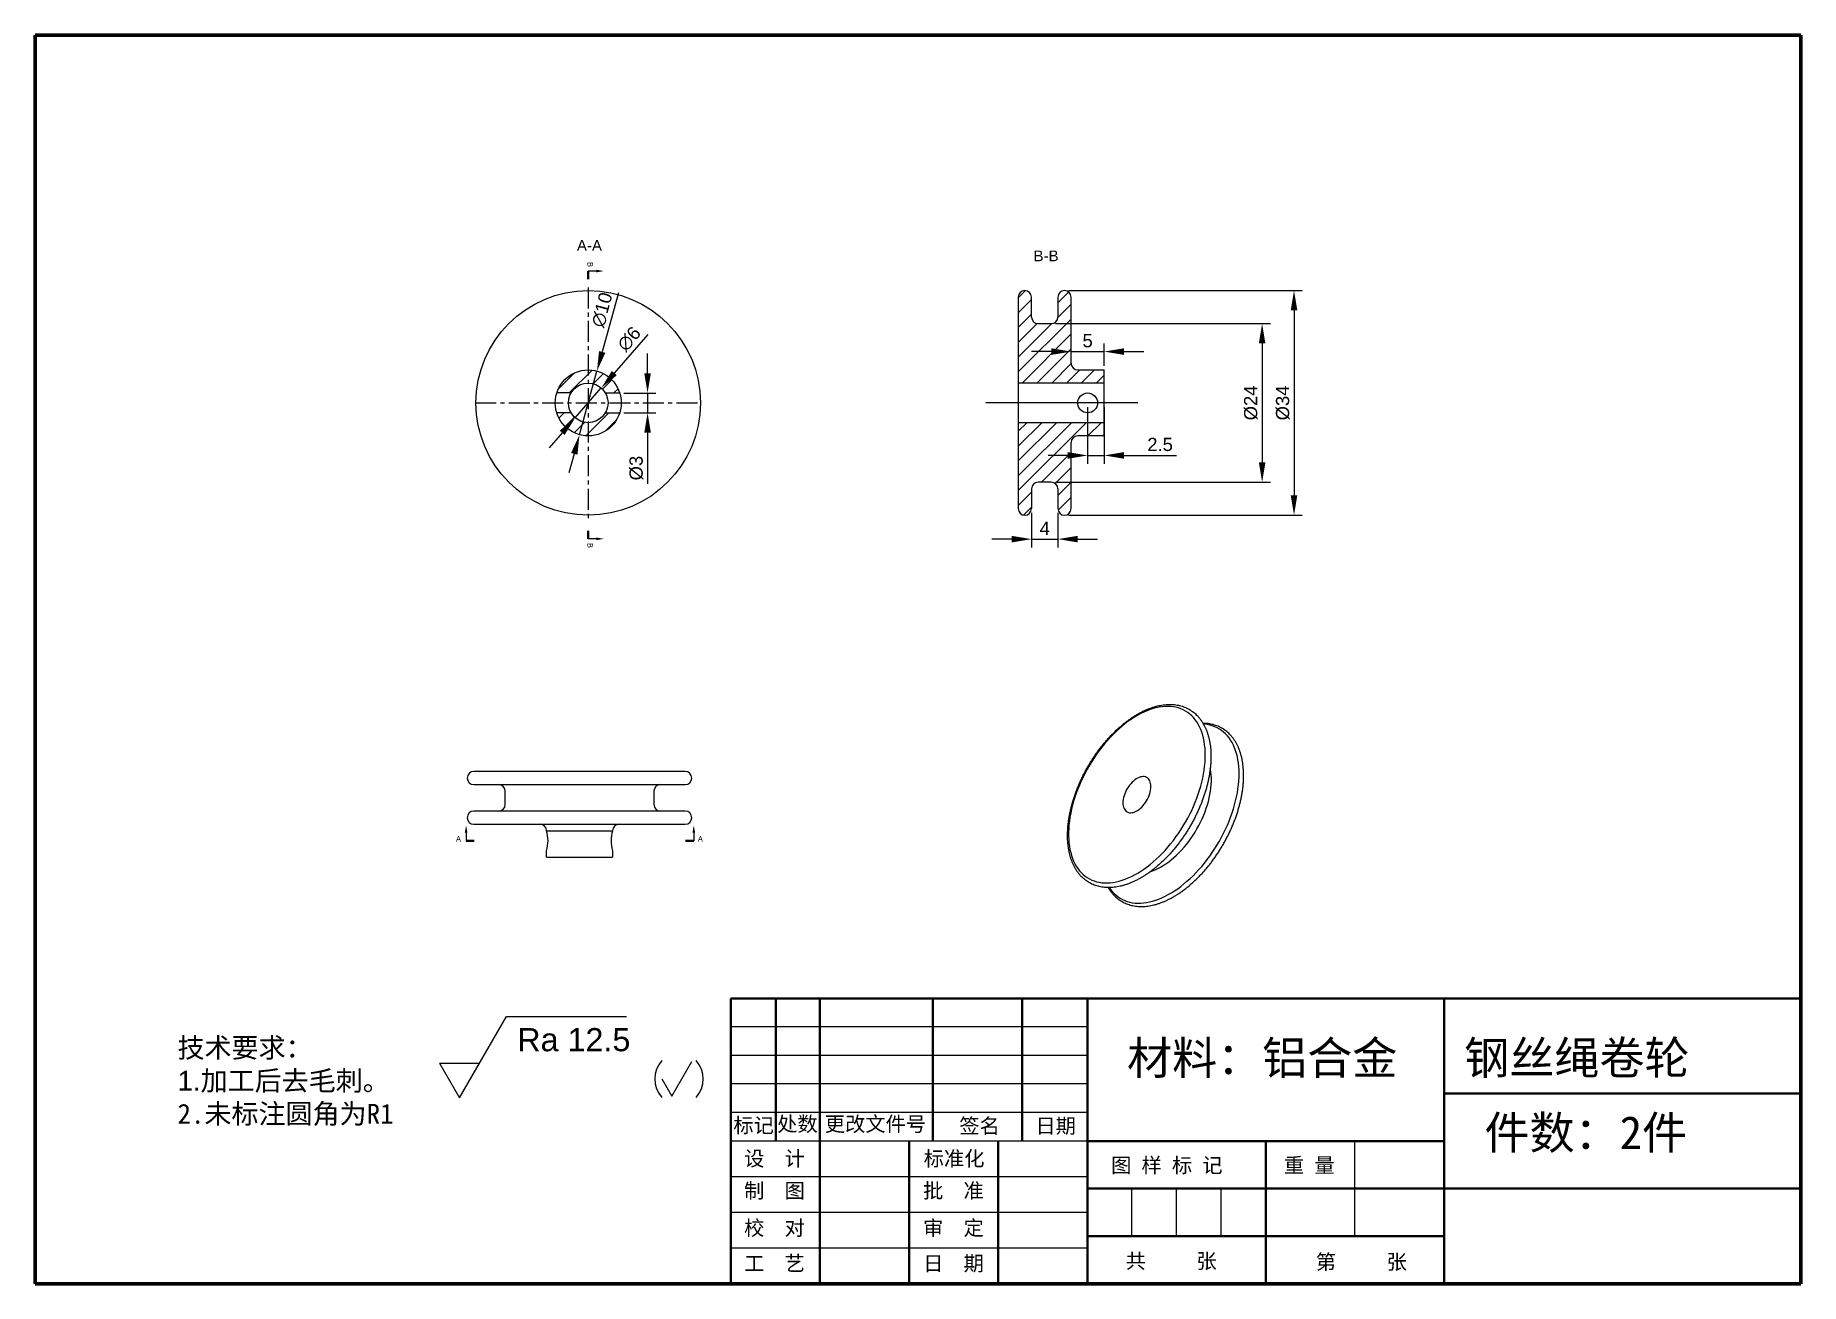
# Model space of a CAD drawing. Header units: millimetres. Extents: x 8228 to 14419, y 2533 to 3289.
# Drawn here: x 13356.7 to 13624, y 2889.9 to 3078.9 of the extents above; entities that cross this region are included whole.
import ezdxf

# ---------------------------------------------------------------- set-up
doc = ezdxf.new("R2010")
doc.units = ezdxf.units.MM
doc.linetypes.add('CENTER', pattern=[50.8, 31.75, -6.35, 6.35, -6.35])
for name, color, linetype, lineweight in [('AM_5', 3, 'Continuous', 25), ('中心线', 1, 'CENTER', 5), ('标注', 3, 'Continuous', 5), ('粗实线', 7, 'Continuous', 40), ('线框', 7, 'Continuous', 60), ('细实线', 5, 'Continuous', 5)]:
    doc.layers.add(name, color=color, linetype=linetype, lineweight=lineweight)
doc.styles.get("Standard").update_dxf_attribs({"font": 'arial.ttf'})
doc.styles.add('样式 2', font='arial.ttf', dxfattribs={"height": 2})
doc.dimstyles.new('样式0-2', dxfattribs={"dimtxt": 2, "dimasz": 3, "dimexe": 1.25, "dimexo": 0.625, "dimtad": 1, "dimdsep": 46, "dimtxsty": 'Standard', "dimcen": 2.5, "dimazin": 0, "dimtfac": 1, "dimtmove": 0, "dimatfit": 3, "dimfxl": 1, "dimarcsym": 0})

msp = doc.modelspace()

# ---------------------------------------------------------------- texts
at = {"layer": 'AM_5', "insert": (13429.683, 2928.579), "char_height": 3.5, "width": 18.09925, "attachment_point": 1}
msp.add_mtext('Ra 12.5', dxfattribs=at)
at = {"layer": '中心线', "char_height": 5, "attachment_point": 1, "style": '样式 2'}
for s, insert in [('{\\fSimSun|b0|i0|c134|p2;\\C2;材料：铝合金}', (13522.011, 2926.572)), ('{\\fSimSun|b0|i0|c134|p2;\\C2;钢丝绳卷轮}', (13573.075, 2926.584)), ('{\\fSimSun|b0|i0|c134|p2;\\C2;件数：2件}', (13576.134, 2915.252))]:
    msp.add_mtext_dynamic_manual_height_columns(s, width=150.08792, gutter_width=10, heights=[0], dxfattribs=dict(at, insert=insert))
at = {"layer": '标注', "insert": (13378.236, 2927.114), "char_height": 3, "attachment_point": 1, "style": '样式 2'}
msp.add_mtext_dynamic_manual_height_columns('{\\fSimSun|b0|i0|c134|p2;\\C0;技术要求：\\fArial|b0|i0|c0|p34;\\P1.\\fSimSun|b0|i0|c134|p2;加工后去毛刺。\\P2.未标注圆角为R1}', width=65.6412, gutter_width=10, heights=[0], dxfattribs=at)
at = {"layer": '粗实线', "ltscale": 0.1, "attachment_point": 7, "style": '样式 2'}
for s, insert, char_height in [('A-A', (13438.713, 3046.266), 1.628), ('B-B', (13507.848, 3044.677), 1.628), ('A', (13420.402, 2956.827), 0.814), ('A', (13457.027, 2956.827), 0.814)]:
    msp.add_mtext_dynamic_manual_height_columns(s, width=7.61663, gutter_width=10, heights=[0], dxfattribs=dict(at, insert=insert, char_height=char_height))
at = {"layer": '粗实线', "ltscale": 0.1, "char_height": 0.814, "rotation": 270, "style": '样式 2'}
for insert, attachment_point in [((13440.313, 3043.813), 9), ((13440.313, 3002.031), 7)]:
    msp.add_mtext_dynamic_manual_height_columns('B', width=7.61663, gutter_width=10, heights=[0], dxfattribs=dict(at, insert=insert, attachment_point=attachment_point))
at = {"layer": '细实线', "char_height": 2.25, "attachment_point": 1}
for s, insert, width in [('{\\f宋体|b0|i0|c134|p2;标记}', (13462.398, 2914.98), 7.875), ('{\\f宋体|b0|i0|c134|p2;处数}', (13469.027, 2915.189), 7.875), ('{\\f宋体|b0|i0|c134|p2;更改文件号}', (13476.244, 2915.189), 16.875), ('{\\f宋体|b0|i0|c134|p2;签名}', (13496.602, 2914.904), 7.875), ('{\\f宋体|b0|i0|c134|p2;日期}', (13508.13, 2914.904), 7.875), ('{\\f宋体|b0|i0|c134|p2;设  计}', (13464.027, 2909.957), 18), ('{\\f宋体|b0|i0|c134|p2;标准化}', (13491.213, 2909.957), 18), ('{\\f宋体|b0|i0|c134|p2;图 样 标 记}', (13519.597, 2908.942), 20.27709), ('\\f宋体|b0|i0|c134|p2;重 量', (13545.761, 2908.94), 11.25), ('{\\f宋体|b0|i0|c134|p2;制  图}', (13464.027, 2905.096), 18), ('{\\f宋体|b0|i0|c134|p2;批  准}', (13491.122, 2905.096), 18), ('{\\f宋体|b0|i0|c134|p2;校  对}', (13464.027, 2899.447), 18), ('{\\f宋体|b0|i0|c134|p2;审  定}', (13491.122, 2899.447), 18), ('{\\f宋体|b0|i0|c134|p2;工  艺}', (13464.027, 2894.081), 18), ('{\\f宋体|b0|i0|c134|p2;日  期}', (13491.122, 2894.081), 18), ('{\\f宋体|b0|i0|c134|p2; 共     张}', (13520.263, 2894.447), 18.19458), ('{\\f宋体|b0|i0|c134|p2; 第     张}', (13549.05, 2894.314), 22.5)]:
    msp.add_mtext(s, dxfattribs=dict(at, insert=insert, width=width))

# ---------------------------------------------------------------- blocks, each defined once
blk = doc.blocks.new('*D128')
at = {"layer": 'Defpoints', "color": 0, "transparency": 16777216}
for p in [(13445.19, 3024.73), (13445.19, 3021.73), (13449.41, 3021.73)]:
    blk.add_point(p, dxfattribs=at)
at = {"layer": '标注', "color": 0, "lineweight": -2, "transparency": 16777216}
for p, q in [((13449.41, 3027.73), (13449.41, 3030.73)), ((13445.82, 3024.73), (13450.66, 3024.73)), ((13449.41, 3024.73), (13449.41, 3021.73)), ((13445.82, 3021.73), (13450.66, 3021.73)), ((13449.41, 3018.73), (13449.41, 3011))]:
    blk.add_line(p, q, dxfattribs=at)
at = {"layer": '标注', "color": 0, "transparency": 16777216}
for points in [[(13448.91, 3027.73), (13449.91, 3027.73), (13449.41, 3024.73)], [(13448.91, 3018.73), (13449.91, 3018.73), (13449.41, 3021.73)]]:
    blk.add_solid(points, dxfattribs=at)
at = {"layer": '标注', "color": 0, "transparency": 16777216, "insert": (13447.71, 3013.36), "char_height": 2, "attachment_point": 5, "rotation": 90}
blk.add_mtext('%%C3', dxfattribs=at)
blk = doc.blocks.new('*D129')
at = {"layer": 'Defpoints', "color": 0, "transparency": 16777216}
for p in [(13516.04, 3023.23), (13518.54, 3023.23), (13518.54, 3015.28)]:
    blk.add_point(p, dxfattribs=at)
at = {"layer": '标注', "color": 0, "lineweight": -2, "transparency": 16777216}
for p, q in [((13516.04, 3022.61), (13516.04, 3014.03)), ((13518.54, 3022.61), (13518.54, 3014.03)), ((13513.04, 3015.28), (13510.04, 3015.28)), ((13516.04, 3015.28), (13518.54, 3015.28)), ((13521.54, 3015.28), (13529.48, 3015.28))]:
    blk.add_line(p, q, dxfattribs=at)
at = {"layer": '标注', "color": 0, "transparency": 16777216}
for points in [[(13513.04, 3015.78), (13513.04, 3014.78), (13516.04, 3015.28)], [(13521.54, 3015.78), (13521.54, 3014.78), (13518.54, 3015.28)]]:
    blk.add_solid(points, dxfattribs=at)
at = {"layer": '标注', "color": 0, "transparency": 16777216, "insert": (13527.01, 3016.93), "char_height": 2, "attachment_point": 5, "rotation": 359.9974}
blk.add_mtext('2.5', dxfattribs=at)
blk = doc.blocks.new('*D130')
at = {"layer": 'Defpoints', "color": 0, "transparency": 16777216}
for p in [(13512.54, 3040.23), (13512.54, 3006.23), (13547.29, 3006.23)]:
    blk.add_point(p, dxfattribs=at)
at = {"layer": '标注', "color": 0, "lineweight": -2, "transparency": 16777216}
for p, q in [((13513.16, 3040.23), (13548.54, 3040.23)), ((13547.29, 3037.23), (13547.29, 3009.23)), ((13513.16, 3006.23), (13548.54, 3006.23))]:
    blk.add_line(p, q, dxfattribs=at)
at = {"layer": '标注', "color": 0, "transparency": 16777216}
for points in [[(13546.79, 3037.23), (13547.79, 3037.23), (13547.29, 3040.23)], [(13546.79, 3009.23), (13547.79, 3009.23), (13547.29, 3006.23)]]:
    blk.add_solid(points, dxfattribs=at)
at = {"layer": '标注', "color": 0, "transparency": 16777216, "insert": (13545.59, 3023.23), "char_height": 2, "attachment_point": 5, "rotation": 90}
blk.add_mtext('%%C34', dxfattribs=at)
blk = doc.blocks.new('*D131')
at = {"layer": 'Defpoints', "color": 0, "transparency": 16777216}
for p in [(13507.54, 3007.23), (13511.54, 3007.23), (13511.54, 3002.61)]:
    blk.add_point(p, dxfattribs=at)
at = {"layer": '标注', "color": 0, "lineweight": -2, "transparency": 16777216}
for p, q in [((13507.54, 3006.61), (13507.54, 3001.36)), ((13511.54, 3006.61), (13511.54, 3001.36)), ((13504.54, 3002.61), (13501.54, 3002.61)), ((13507.54, 3002.61), (13511.54, 3002.61)), ((13514.54, 3002.61), (13517.54, 3002.61))]:
    blk.add_line(p, q, dxfattribs=at)
at = {"layer": '标注', "color": 0, "transparency": 16777216}
for points in [[(13504.54, 3003.11), (13504.54, 3002.11), (13507.54, 3002.61)], [(13514.54, 3003.11), (13514.54, 3002.11), (13511.54, 3002.61)]]:
    blk.add_solid(points, dxfattribs=at)
at = {"layer": '标注', "color": 0, "transparency": 16777216, "insert": (13509.54, 3004.23), "char_height": 2, "attachment_point": 5}
blk.add_mtext('4', dxfattribs=at)
blk = doc.blocks.new('*D132')
at = {"layer": 'Defpoints', "color": 0, "transparency": 16777216}
for p in [(13510.54, 3035.23), (13510.54, 3011.23), (13542.46, 3011.23)]:
    blk.add_point(p, dxfattribs=at)
at = {"layer": '标注', "color": 0, "lineweight": -2, "transparency": 16777216}
for p, q in [((13511.16, 3035.23), (13543.71, 3035.23)), ((13542.46, 3032.23), (13542.46, 3014.23)), ((13511.16, 3011.23), (13543.71, 3011.23))]:
    blk.add_line(p, q, dxfattribs=at)
at = {"layer": '标注', "color": 0, "transparency": 16777216}
for points in [[(13541.96, 3032.23), (13542.96, 3032.23), (13542.46, 3035.23)], [(13541.96, 3014.23), (13542.96, 3014.23), (13542.46, 3011.23)]]:
    blk.add_solid(points, dxfattribs=at)
at = {"layer": '标注', "color": 0, "transparency": 16777216, "insert": (13540.76, 3023.23), "char_height": 2, "attachment_point": 5, "rotation": 90}
blk.add_mtext('%%C24', dxfattribs=at)
blk = doc.blocks.new('*D133')
at = {"layer": 'Defpoints', "color": 0, "transparency": 16777216}
for p in [(13513.54, 3029.23), (13518.54, 3031), (13518.54, 3028.23)]:
    blk.add_point(p, dxfattribs=at)
at = {"layer": '标注', "color": 0, "lineweight": -2, "transparency": 16777216}
for p, q in [((13513.54, 3029.86), (13513.54, 3032.25)), ((13518.54, 3028.86), (13518.54, 3032.25)), ((13510.54, 3031), (13507.54, 3031)), ((13513.54, 3031), (13518.54, 3031)), ((13521.54, 3031), (13524.54, 3031))]:
    blk.add_line(p, q, dxfattribs=at)
at = {"layer": '标注', "color": 0, "transparency": 16777216}
for points in [[(13510.54, 3031.5), (13510.54, 3030.5), (13513.54, 3031)], [(13521.54, 3031.5), (13521.54, 3030.5), (13518.54, 3031)]]:
    blk.add_solid(points, dxfattribs=at)
at = {"layer": '标注', "color": 0, "transparency": 16777216, "insert": (13516.04, 3032.64), "char_height": 2, "attachment_point": 5}
blk.add_mtext('5', dxfattribs=at)
blk = doc.blocks.new('*D134')
at = {"layer": 'Defpoints', "color": 0, "transparency": 16777216}
for p in [(13442.4, 3025.49), (13438.45, 3020.97)]:
    blk.add_point(p, dxfattribs=at)
at = {"layer": '标注', "color": 0, "lineweight": -2, "transparency": 16777216}
for p, q in [((13449.46, 3033.58), (13444.37, 3027.75)), ((13438.45, 3020.97), (13442.4, 3025.49)), ((13436.48, 3018.71), (13434.5, 3016.45))]:
    blk.add_line(p, q, dxfattribs=at)
at = {"layer": '标注', "color": 0, "transparency": 16777216}
for points in [[(13443.99, 3028.08), (13444.75, 3027.42), (13442.4, 3025.49)], [(13436.1, 3019.04), (13436.85, 3018.38), (13438.45, 3020.97)]]:
    blk.add_solid(points, dxfattribs=at)
at = {"layer": '标注', "color": 0, "transparency": 16777216, "insert": (13446.62, 3032.92), "char_height": 2, "attachment_point": 5, "rotation": 48.8758}
blk.add_mtext('∅6', dxfattribs=at)
blk = doc.blocks.new('*D135')
at = {"layer": 'Defpoints', "color": 0, "transparency": 16777216}
for p in [(13441.75, 3028.05), (13439.1, 3018.41)]:
    blk.add_point(p, dxfattribs=at)
at = {"layer": '标注', "color": 0, "lineweight": -2, "transparency": 16777216}
for p, q in [((13445, 3039.9), (13442.54, 3030.95)), ((13439.1, 3018.41), (13441.75, 3028.05)), ((13438.31, 3015.52), (13437.51, 3012.62))]:
    blk.add_line(p, q, dxfattribs=at)
at = {"layer": '标注', "color": 0, "transparency": 16777216}
for points in [[(13442.06, 3031.08), (13443.02, 3030.82), (13441.75, 3028.05)], [(13437.83, 3015.65), (13438.79, 3015.39), (13439.1, 3018.41)]]:
    blk.add_solid(points, dxfattribs=at)
at = {"layer": '标注', "color": 0, "transparency": 16777216, "insert": (13442.52, 3037.32), "char_height": 2, "attachment_point": 5, "rotation": 74.6607}
blk.add_mtext('∅10', dxfattribs=at)

# ---------------------------------------------------------------- dimensions: what is measured, and where the dimension line sits
at = {"layer": '标注'}
for p1, p2, picture, middle in [((13439.102, 3018.411), (13441.747, 3028.055), '*D135', (13442.524, 3037.321)), ((13438.451, 3020.973), (13442.397, 3025.493), '*D134', (13446.619, 3032.916))]:
    dim = msp.add_diameter_dim_2p(p1=p1, p2=p2, dimstyle='样式0-2', dxfattribs=at)
    dim.commit()
    dim.dimension.update_dxf_attribs({"geometry": picture, "text_midpoint": middle})
dim = msp.add_linear_dim(base=(13547.295, 3006.233), p1=(13512.539, 3040.233), p2=(13512.539, 3006.233), angle=90, text='%%C<>', dimstyle='样式0-2', dxfattribs=at)
dim.commit()
dim.dimension.update_dxf_attribs({"geometry": '*D130', "text_midpoint": (13547.295, 3023.233), "dimtype": 160})
for base, p1, p2, picture, middle in [((13518.539, 3030.999), (13513.539, 3029.233), (13518.539, 3028.233), '*D133', (13516.039, 3032.641)), ((13511.539, 3002.607), (13507.539, 3007.233), (13511.539, 3007.233), '*D131', (13509.539, 3004.232))]:
    dim = msp.add_linear_dim(base=base, p1=p1, p2=p2, dimstyle='样式0-2', dxfattribs=at)
    dim.commit()
    dim.dimension.update_dxf_attribs({"geometry": picture, "text_midpoint": middle})
for base, p1, p2, picture, middle in [((13542.459, 3011.233), (13510.539, 3035.233), (13510.539, 3011.233), '*D132', (13540.757, 3023.233)), ((13449.411, 3021.733), (13445.194, 3024.733), (13445.194, 3021.733), '*D128', (13447.709, 3013.364))]:
    dim = msp.add_linear_dim(base=base, p1=p1, p2=p2, angle=90, text='%%C<>', dimstyle='样式0-2', dxfattribs=at)
    dim.commit()
    dim.dimension.update_dxf_attribs({"geometry": picture, "text_midpoint": middle})
dim = msp.add_linear_dim(base=(13518.539, 3015.283), p1=(13516.039, 3023.233), p2=(13518.539, 3023.233), angle=359.99743, dimstyle='样式0-2', dxfattribs=at)
dim.commit()
dim.dimension.update_dxf_attribs({"geometry": '*D129', "text_midpoint": (13527.009, 3015.283), "dimtype": 161})

# ---------------------------------------------------------------- hatches: boundary and pattern name
at = {"layer": '中心线'}
h = msp.add_hatch(dxfattribs=at)
h.set_pattern_fill('ANSI31', color=256, scale=0.5)
h.set_pattern_definition([(45, (38.0792, 0), (-1.12253202, 1.12253202), [])])
h.paths.add_polyline_path([(13508.539, 3035.233, -0.4142136), (13507.539, 3036.233), (13507.539, 3039.233, 0.4142136), (13506.539, 3040.233, 0.4142136), (13505.539, 3039.233), (13505.539, 3026.233), (13518.539, 3026.233), (13518.539, 3028.233), (13514.539, 3028.233, -0.4142136), (13513.539, 3029.233), (13513.539, 3039.233, 0.4142136), (13512.539, 3040.233, 0.4142136), (13511.539, 3039.233), (13511.539, 3036.233, -0.4142136), (13510.539, 3035.233)])
h.paths.add_polyline_path([(13513.539, 3017.233, -0.4142136), (13514.539, 3018.233), (13518.539, 3018.233), (13518.539, 3020.233), (13505.539, 3020.233), (13505.539, 3007.233, 0.4142136), (13506.539, 3006.233, 0.4142136), (13507.539, 3007.233), (13507.539, 3010.233, -0.4142136), (13508.539, 3011.233), (13510.539, 3011.233, -0.4142136), (13511.539, 3010.233), (13511.539, 3007.233, 0.4142136), (13512.539, 3006.233, 0.4142136), (13513.539, 3007.233)])
h = msp.add_hatch(dxfattribs=at)
h.set_pattern_fill('ANSI31', color=256, scale=0.5)
h.set_pattern_definition([(45, (2.8083, -4.1369), (-1.12253202, 1.12253202), [])])
h.paths.add_polyline_path([(13435.654, 3024.733), (13437.826, 3024.733, -0.5773503), (13443.022, 3024.733), (13445.194, 3024.733, 0.7337994)])
h.paths.add_polyline_path([(13437.826, 3021.733), (13435.654, 3021.733, 0.7337994), (13445.194, 3021.733), (13443.022, 3021.733, -0.5773503)])

# ---------------------------------------------------------------- linework, layer by layer
at = {"linetype": 'Continuous', "lineweight": 15}
for p, q in [((13505.539, 3039.233), (13505.539, 3007.233)), ((13507.539, 3036.233), (13507.539, 3039.233)), ((13511.539, 3039.233), (13511.539, 3036.233)), ((13513.539, 3029.233), (13513.539, 3039.233)), ((13508.539, 3035.233), (13510.539, 3035.233)), ((13518.539, 3026.233), (13505.539, 3026.233)), ((13514.539, 3028.233), (13518.539, 3028.233)), ((13518.539, 3018.233), (13518.539, 3028.233)), ((13437.826, 3024.733), (13435.654, 3024.733)), ((13443.022, 3024.733), (13445.194, 3024.733)), ((13437.826, 3021.733), (13435.654, 3021.733)), ((13443.022, 3021.733), (13445.194, 3021.733)), ((13518.539, 3020.233), (13505.539, 3020.233)), ((13518.539, 3018.233), (13514.539, 3018.233)), ((13513.539, 3007.233), (13513.539, 3017.233)), ((13510.539, 3011.233), (13508.539, 3011.233)), ((13455.112, 2967.438), (13423.112, 2967.438)), ((13423.112, 2965.438), (13455.112, 2965.438)), ((13427.851, 2962.438), (13427.851, 2964.438)), ((13450.372, 2964.438), (13450.372, 2962.438)), ((13455.112, 2961.438), (13423.112, 2961.438)), ((13423.112, 2959.438), (13455.112, 2959.438)), ((13434.112, 2958.438), (13444.112, 2958.438)), ((13434.112, 2954.438), (13434.112, 2955.438)), ((13434.112, 2954.438), (13444.112, 2954.438)), ((13444.112, 2955.443), (13444.112, 2954.438))]:
    msp.add_line(p, q, dxfattribs=at)
for p, q in [((13507.539, 3010.233), (13507.539, 3007.233)), ((13511.539, 3010.233), (13511.539, 3007.233))]:
    msp.add_line(p, q)
at = {"linetype": 'Continuous', "lineweight": 15, "flags": 128}
for points in [[(13533.856, 2969.897), (13533.845, 2970.439), (13533.813, 2970.967), (13533.758, 2971.48), (13533.683, 2971.978), (13533.585, 2972.458), (13533.467, 2972.921), (13533.327, 2973.365), (13533.167, 2973.788), (13532.987, 2974.191), (13532.786, 2974.573), (13532.566, 2974.932), (13532.327, 2975.268), (13532.07, 2975.58), (13531.794, 2975.867), (13531.501, 2976.129), (13531.191, 2976.366), (13530.865, 2976.577), (13530.524, 2976.761), (13530.167, 2976.917), (13529.797, 2977.047), (13529.414, 2977.149), (13529.018, 2977.223), (13528.61, 2977.269), (13528.192, 2977.287), (13527.764, 2977.277), (13527.327, 2977.239), (13526.881, 2977.173), (13526.429, 2977.079), (13525.971, 2976.957), (13525.507, 2976.808), (13525.039, 2976.632), (13524.568, 2976.429), (13524.095, 2976.199), (13523.62, 2975.944), (13523.145, 2975.664), (13522.671, 2975.359), (13522.199, 2975.03), (13521.729, 2974.677), (13521.263, 2974.302), (13520.802, 2973.905), (13520.347, 2973.487), (13519.898, 2973.049), (13519.457, 2972.592), (13519.024, 2972.116), (13518.601, 2971.623), (13518.188, 2971.114), (13517.786, 2970.59), (13517.396, 2970.052), (13517.019, 2969.501), (13516.655, 2968.938), (13516.307, 2968.365), (13515.973, 2967.782), (13515.655, 2967.191), (13515.353, 2966.594), (13515.069, 2965.99), (13514.802, 2965.383), (13514.554, 2964.772), (13514.324, 2964.159), (13514.114, 2963.546), (13513.924, 2962.934), (13513.753, 2962.324), (13513.603, 2961.717), (13513.474, 2961.115), (13513.366, 2960.519), (13513.28, 2959.929), (13513.215, 2959.349), (13513.171, 2958.777), (13513.149, 2958.217), (13513.149, 2957.669), (13513.171, 2957.134), (13513.215, 2956.613), (13513.28, 2956.107), (13513.366, 2955.618), (13513.474, 2955.146), (13513.603, 2954.693), (13513.753, 2954.259), (13513.924, 2953.846), (13514.114, 2953.453), (13514.324, 2953.083), (13514.554, 2952.736), (13514.802, 2952.412), (13515.069, 2952.112), (13515.353, 2951.837), (13515.655, 2951.587), (13515.973, 2951.364), (13516.307, 2951.166), (13516.655, 2950.996), (13517.019, 2950.853), (13517.396, 2950.737), (13517.786, 2950.649), (13518.188, 2950.589), (13518.601, 2950.557), (13519.024, 2950.553), (13519.457, 2950.577), (13519.898, 2950.629), (13520.347, 2950.709), (13520.802, 2950.817), (13521.263, 2950.952), (13521.729, 2951.115), (13522.199, 2951.305), (13522.671, 2951.521), (13523.145, 2951.763), (13523.62, 2952.031), (13524.095, 2952.324), (13524.568, 2952.641), (13525.039, 2952.982), (13525.507, 2953.346), (13525.971, 2953.732), (13526.429, 2954.14), (13526.881, 2954.568), (13527.327, 2955.016), (13527.764, 2955.482), (13528.192, 2955.967), (13528.61, 2956.468), (13529.018, 2956.984), (13529.414, 2957.515), (13529.797, 2958.06), (13530.167, 2958.617), (13530.524, 2959.185), (13530.865, 2959.764), (13531.191, 2960.351), (13531.501, 2960.945), (13531.794, 2961.546), (13532.07, 2962.151), (13532.327, 2962.761), (13532.566, 2963.372), (13532.786, 2963.985), (13532.987, 2964.598), (13533.167, 2965.21), (13533.327, 2965.818), (13533.467, 2966.423), (13533.585, 2967.022), (13533.683, 2967.615), (13533.758, 2968.2), (13533.813, 2968.776), (13533.845, 2969.342), (13533.856, 2969.897)], [(13519.317, 2949.839), (13519.512, 2949.567), (13519.769, 2949.251), (13520.045, 2948.959), (13520.338, 2948.692), (13520.648, 2948.451), (13520.974, 2948.236), (13521.316, 2948.047), (13521.673, 2947.886), (13522.043, 2947.752), (13522.427, 2947.645), (13522.824, 2947.566), (13523.232, 2947.515), (13523.652, 2947.492), (13524.081, 2947.497), (13524.519, 2947.53), (13524.966, 2947.591), (13525.42, 2947.68), (13525.88, 2947.797), (13526.346, 2947.941), (13526.816, 2948.113), (13527.289, 2948.311), (13527.765, 2948.536), (13528.243, 2948.786), (13528.721, 2949.062), (13529.198, 2949.363), (13529.674, 2949.688), (13530.148, 2950.036), (13530.618, 2950.408), (13531.083, 2950.801), (13531.543, 2951.216), (13531.997, 2951.65), (13532.444, 2952.105), (13532.882, 2952.578), (13533.312, 2953.068), (13533.731, 2953.575), (13534.139, 2954.098), (13534.536, 2954.635), (13534.92, 2955.185), (13535.291, 2955.747), (13535.647, 2956.321), (13535.989, 2956.904), (13536.315, 2957.496), (13536.625, 2958.095), (13536.919, 2958.7), (13537.194, 2959.31), (13537.452, 2959.923), (13537.691, 2960.539), (13537.911, 2961.156), (13538.111, 2961.773), (13538.291, 2962.388), (13538.451, 2963.001), (13538.591, 2963.609), (13538.709, 2964.212), (13538.806, 2964.809), (13538.882, 2965.397), (13538.937, 2965.977), (13538.969, 2966.547), (13538.98, 2967.105), (13538.969, 2967.65), (13538.937, 2968.182), (13538.882, 2968.699), (13538.806, 2969.2), (13538.709, 2969.684), (13538.591, 2970.151), (13538.451, 2970.598), (13538.291, 2971.026), (13538.111, 2971.433), (13537.911, 2971.818), (13537.691, 2972.181), (13537.452, 2972.521), (13537.194, 2972.838), (13536.919, 2973.129), (13536.625, 2973.396), (13536.315, 2973.637), (13535.989, 2973.852), (13535.647, 2974.041), (13535.291, 2974.202), (13534.92, 2974.337), (13534.536, 2974.443), (13534.139, 2974.522), (13533.731, 2974.573), (13533.604, 2974.583)], [(13525.585, 2952.289), (13525.873, 2952.39), (13526.276, 2952.554), (13526.682, 2952.744), (13527.089, 2952.96), (13527.497, 2953.202), (13527.904, 2953.468), (13528.309, 2953.759), (13528.711, 2954.072), (13529.108, 2954.408), (13529.5, 2954.765), (13529.885, 2955.143), (13530.262, 2955.539), (13530.631, 2955.954), (13530.989, 2956.386), (13531.337, 2956.833), (13531.672, 2957.294), (13531.995, 2957.768), (13532.304, 2958.254), (13532.598, 2958.75), (13532.877, 2959.255), (13533.139, 2959.767), (13533.384, 2960.285), (13533.611, 2960.807), (13533.82, 2961.332), (13534.009, 2961.859), (13534.179, 2962.385), (13534.329, 2962.909), (13534.458, 2963.431), (13534.566, 2963.947), (13534.653, 2964.458), (13534.718, 2964.96), (13534.762, 2965.454), (13534.784, 2965.937), (13534.784, 2966.408), (13534.762, 2966.865), (13534.718, 2967.308), (13534.653, 2967.735), (13534.616, 2967.925)], [(13521.38, 2962.694), (13521.391, 2962.453), (13521.424, 2962.226), (13521.477, 2962.017), (13521.552, 2961.828), (13521.647, 2961.66), (13521.76, 2961.515), (13521.892, 2961.394), (13522.04, 2961.3), (13522.203, 2961.232), (13522.379, 2961.192), (13522.567, 2961.181), (13522.765, 2961.197), (13522.97, 2961.241), (13523.18, 2961.312), (13523.394, 2961.411), (13523.609, 2961.535), (13523.823, 2961.683), (13524.033, 2961.855), (13524.238, 2962.047), (13524.436, 2962.259), (13524.624, 2962.488), (13524.8, 2962.732), (13524.963, 2962.987), (13525.111, 2963.253), (13525.243, 2963.525), (13525.356, 2963.801), (13525.451, 2964.078), (13525.525, 2964.354), (13525.579, 2964.626), (13525.612, 2964.89), (13525.623, 2965.144), (13525.612, 2965.385), (13525.579, 2965.612), (13525.525, 2965.821), (13525.451, 2966.01), (13525.356, 2966.179), (13525.243, 2966.324), (13525.111, 2966.444), (13524.963, 2966.538), (13524.8, 2966.606), (13524.624, 2966.646), (13524.436, 2966.658), (13524.238, 2966.642), (13524.033, 2966.597), (13523.823, 2966.526), (13523.609, 2966.428), (13523.394, 2966.304), (13523.18, 2966.155), (13522.97, 2965.984), (13522.765, 2965.791), (13522.567, 2965.579), (13522.379, 2965.35), (13522.203, 2965.107), (13522.04, 2964.851), (13521.892, 2964.586), (13521.76, 2964.313), (13521.647, 2964.037), (13521.552, 2963.76), (13521.477, 2963.484), (13521.424, 2963.213), (13521.391, 2962.949), (13521.38, 2962.694)]]:
    msp.add_lwpolyline(points, dxfattribs=at)
msp.add_circle((13440.424, 3023.233), 17)
at = {"linetype": 'Continuous', "lineweight": 15}
for centre, radius in [((13440.424, 3023.233), 5), ((13440.424, 3023.233), 3), ((13516.039, 3023.233), 1.5)]:
    msp.add_circle(centre, radius, dxfattribs=at)
for centre, radius, start, end in [((13506.539, 3039.233), 1, 90, 180), ((13506.539, 3039.233), 1, 0, 90), ((13512.539, 3039.233), 1, 90, 180), ((13512.539, 3039.233), 1, 0, 90), ((13508.539, 3036.233), 1, 180, 270), ((13510.539, 3036.233), 1, 270, 0), ((13514.539, 3029.233), 1, 180, 270), ((13514.539, 3017.233), 1, 90, 180), ((13508.539, 3010.233), 1, 90, 180), ((13510.539, 3010.233), 1, 0, 90), ((13506.539, 3007.233), 1, 180, 270), ((13506.539, 3007.233), 1, 270, 0), ((13512.539, 3007.233), 1, 180, 270), ((13512.539, 3007.233), 1, 270, 0), ((13423.112, 2966.438), 1, 90, 180), ((13455.112, 2966.438), 1, 0, 90), ((13423.112, 2966.438), 1, 180, 270), ((13426.851, 2964.438), 1, 0, 90), ((13451.372, 2964.438), 1, 90, 180), ((13455.112, 2966.438), 1, 270, 0), ((13426.851, 2962.438), 1, 270, 0), ((13451.372, 2962.438), 1, 180, 270), ((13423.112, 2960.438), 1, 90, 180), ((13423.112, 2960.438), 1, 180, 270), ((13433.112, 2958.438), 1, 0, 90), ((13445.112, 2958.438), 1, 90, 180), ((13455.112, 2960.438), 1, 0, 90), ((13455.112, 2960.438), 1, 270, 0), ((13429.257, 2956.938), 5.081, 342.8302, 17.1698), ((13448.966, 2956.938), 5.081, 162.8302, 197.1698)]:
    msp.add_arc(centre, radius, start, end, dxfattribs=at)
for points, knots in [([(13534.71, 2969.693), (13534.709, 2969.787), (13534.708, 2970.059), (13534.69, 2970.501), (13534.649, 2971.014), (13534.588, 2971.513), (13534.507, 2971.999), (13534.406, 2972.47), (13534.285, 2972.925), (13534.144, 2973.364), (13533.983, 2973.784), (13533.804, 2974.186), (13533.606, 2974.569), (13533.39, 2974.931), (13533.155, 2975.272), (13532.904, 2975.591), (13532.636, 2975.888), (13532.352, 2976.162), (13532.053, 2976.413), (13531.739, 2976.641), (13531.411, 2976.844), (13531.07, 2977.024), (13530.716, 2977.179), (13530.349, 2977.309), (13529.971, 2977.415), (13529.582, 2977.496), (13529.182, 2977.551), (13528.772, 2977.582), (13528.353, 2977.586), (13527.926, 2977.565), (13527.491, 2977.519), (13527.049, 2977.447), (13526.601, 2977.349), (13526.149, 2977.226), (13525.692, 2977.078), (13525.232, 2976.905), (13524.769, 2976.708), (13524.305, 2976.487), (13523.841, 2976.243), (13523.377, 2975.975), (13522.915, 2975.685), (13522.454, 2975.373), (13521.996, 2975.04), (13521.542, 2974.686), (13521.092, 2974.313), (13520.648, 2973.92), (13520.209, 2973.509), (13519.777, 2973.08), (13519.353, 2972.634), (13518.937, 2972.173), (13518.53, 2971.696), (13518.133, 2971.204), (13517.746, 2970.699), (13517.37, 2970.182), (13517.006, 2969.653), (13516.654, 2969.113), (13516.315, 2968.564), (13515.99, 2968.006), (13515.679, 2967.44), (13515.382, 2966.867), (13515.101, 2966.289), (13514.836, 2965.706), (13514.587, 2965.119), (13514.354, 2964.53), (13514.139, 2963.94), (13513.941, 2963.348), (13513.761, 2962.758), (13513.6, 2962.169), (13513.457, 2961.582), (13513.333, 2961), (13513.228, 2960.422), (13513.142, 2959.849), (13513.076, 2959.284), (13513.03, 2958.726), (13513.004, 2958.177), (13512.997, 2957.637), (13513.011, 2957.109), (13513.045, 2956.592), (13513.099, 2956.087), (13513.173, 2955.596), (13513.267, 2955.12), (13513.382, 2954.66), (13513.516, 2954.215), (13513.669, 2953.789), (13513.842, 2953.38), (13514.034, 2952.991), (13514.244, 2952.622), (13514.472, 2952.273), (13514.718, 2951.946), (13514.98, 2951.642), (13515.258, 2951.359), (13515.552, 2951.1), (13515.861, 2950.865), (13516.184, 2950.653), (13516.521, 2950.465), (13516.871, 2950.302), (13517.233, 2950.163), (13517.608, 2950.048), (13517.993, 2949.959), (13518.389, 2949.895), (13518.796, 2949.856), (13519.211, 2949.842), (13519.636, 2949.855), (13520.068, 2949.892), (13520.508, 2949.955), (13520.954, 2950.044), (13521.405, 2950.159), (13521.861, 2950.298), (13522.32, 2950.462), (13522.781, 2950.651), (13523.245, 2950.864), (13523.709, 2951.101), (13524.173, 2951.36), (13524.636, 2951.643), (13525.098, 2951.947), (13525.557, 2952.273), (13526.012, 2952.62), (13526.464, 2952.986), (13526.91, 2953.373), (13527.351, 2953.777), (13527.785, 2954.2), (13528.212, 2954.64), (13528.631, 2955.097), (13529.041, 2955.569), (13529.442, 2956.055), (13529.832, 2956.555), (13530.212, 2957.069), (13530.58, 2957.594), (13530.936, 2958.13), (13531.28, 2958.676), (13531.61, 2959.231), (13531.926, 2959.795), (13532.227, 2960.365), (13532.514, 2960.941), (13532.785, 2961.523), (13533.04, 2962.108), (13533.278, 2962.697), (13533.499, 2963.287), (13533.703, 2963.878), (13533.889, 2964.469), (13534.057, 2965.059), (13534.206, 2965.646), (13534.337, 2966.23), (13534.448, 2966.81), (13534.541, 2967.384), (13534.613, 2967.952), (13534.666, 2968.513), (13534.699, 2969.055), (13534.709, 2969.447), (13534.71, 2969.654), (13534.71, 2969.693)], [0, 0, 0, 0, 0.00362916, 0.01050527, 0.01738327, 0.02426086, 0.03113658, 0.03800859, 0.04487468, 0.05173224, 0.05857835, 0.06540984, 0.07222354, 0.07901648, 0.08578624, 0.09253129, 0.09925127, 0.10594724, 0.11262178, 0.11927892, 0.12592395, 0.13256301, 0.13920144, 0.14584481, 0.15249923, 0.15916994, 0.16586094, 0.17257484, 0.17931277, 0.1860745, 0.19285867, 0.19966309, 0.20648499, 0.2133214, 0.22016934, 0.227026, 0.23388889, 0.24075587, 0.24762516, 0.25449531, 0.26136496, 0.26823338, 0.27510005, 0.28196465, 0.28882698, 0.29568696, 0.30254459, 0.30939995, 0.31625316, 0.32310438, 0.32995379, 0.3368016, 0.34364802, 0.35049328, 0.35733762, 0.36418128, 0.37102449, 0.37786751, 0.38471057, 0.39155385, 0.39839759, 0.40524203, 0.41208743, 0.41893401, 0.42578204, 0.43263174, 0.43948334, 0.44633708, 0.45319314, 0.46005171, 0.46691295, 0.47377694, 0.48064375, 0.48751333, 0.49438554, 0.50126012, 0.50813661, 0.51501437, 0.52189226, 0.5287688, 0.53564232, 0.54251072, 0.54937154, 0.55622194, 0.56305883, 0.56987901, 0.5766794, 0.58345738, 0.59021104, 0.59693961, 0.60364363, 0.61032517, 0.61698776, 0.62363631, 0.63027669, 0.63691493, 0.64355588, 0.65020585, 0.65687043, 0.66355407, 0.67025989, 0.6769895, 0.68374313, 0.69051979, 0.69731752, 0.70413374, 0.71096549, 0.71780979, 0.72466374, 0.73152475, 0.73839054, 0.74525921, 0.75212923, 0.75899914, 0.76586806, 0.77273538, 0.77960072, 0.78646385, 0.79332464, 0.80018307, 0.80703921, 0.81389314, 0.82074502, 0.82759503, 0.83444337, 0.84129024, 0.84813588, 0.85498051, 0.86182437, 0.86866771, 0.87551077, 0.88235378, 0.88919697, 0.89604052, 0.9028847, 0.90972973, 0.91657588, 0.92342338, 0.93027248, 0.9371234, 0.94397638, 0.95083162, 0.95768931, 0.96454961, 0.97141265, 0.97827849, 0.98514712, 0.99201845, 0.99852896, 1, 1, 1, 1]), ([(13519.152, 2949.849), (13519.192, 2949.78), (13519.303, 2949.59), (13519.505, 2949.301), (13519.756, 2948.981), (13520.024, 2948.684), (13520.308, 2948.41), (13520.607, 2948.159), (13520.921, 2947.932), (13521.249, 2947.728), (13521.59, 2947.549), (13521.944, 2947.394), (13522.311, 2947.263), (13522.689, 2947.157), (13523.078, 2947.077), (13523.478, 2947.021), (13523.888, 2946.991), (13524.306, 2946.986), (13524.734, 2947.007), (13525.169, 2947.054), (13525.611, 2947.126), (13526.058, 2947.223), (13526.511, 2947.346), (13526.968, 2947.494), (13527.428, 2947.667), (13527.891, 2947.864), (13528.354, 2948.085), (13528.819, 2948.33), (13529.282, 2948.598), (13529.745, 2948.888), (13530.206, 2949.2), (13530.664, 2949.533), (13531.118, 2949.886), (13531.568, 2950.26), (13532.012, 2950.653), (13532.451, 2951.064), (13532.882, 2951.493), (13533.307, 2951.938), (13533.723, 2952.4), (13534.13, 2952.877), (13534.527, 2953.368), (13534.914, 2953.873), (13535.29, 2954.391), (13535.654, 2954.92), (13536.006, 2955.459), (13536.345, 2956.009), (13536.67, 2956.567), (13536.981, 2957.133), (13537.278, 2957.705), (13537.559, 2958.284), (13537.824, 2958.867), (13538.073, 2959.453), (13538.306, 2960.042), (13538.521, 2960.633), (13538.719, 2961.224), (13538.898, 2961.815), (13539.06, 2962.404), (13539.203, 2962.99), (13539.327, 2963.573), (13539.432, 2964.151), (13539.518, 2964.723), (13539.584, 2965.289), (13539.63, 2965.847), (13539.656, 2966.396), (13539.663, 2966.935), (13539.649, 2967.464), (13539.615, 2967.981), (13539.561, 2968.485), (13539.487, 2968.976), (13539.392, 2969.452), (13539.278, 2969.913), (13539.144, 2970.357), (13538.991, 2970.784), (13538.818, 2971.192), (13538.626, 2971.582), (13538.416, 2971.951), (13538.188, 2972.299), (13537.942, 2972.626), (13537.68, 2972.931), (13537.401, 2973.213), (13537.107, 2973.472), (13536.798, 2973.708), (13536.475, 2973.92), (13536.139, 2974.107), (13535.789, 2974.271), (13535.426, 2974.41), (13535.052, 2974.524), (13534.667, 2974.614), (13534.27, 2974.677), (13533.884, 2974.716), (13533.627, 2974.721), (13533.508, 2974.724)], [0, 0, 0, 0, 0.00636679, 0.01763435, 0.02886076, 0.04004544, 0.05119016, 0.06229922, 0.07337932, 0.08443926, 0.09548927, 0.10653823, 0.1175954, 0.12867097, 0.13977365, 0.15091011, 0.16208467, 0.17329923, 0.1845534, 0.19584494, 0.20717016, 0.21852449, 0.22990296, 0.24130062, 0.2527128, 0.26413535, 0.27556469, 0.28699789, 0.29843252, 0.30986632, 0.32129807, 0.33272692, 0.34415231, 0.35557392, 0.36699162, 0.37840541, 0.38981543, 0.40122186, 0.41262498, 0.42402509, 0.43542253, 0.44681766, 0.45821087, 0.46960254, 0.48099308, 0.49238287, 0.50377234, 0.51516188, 0.52655179, 0.53794246, 0.54933431, 0.56072773, 0.57212314, 0.58352095, 0.59492154, 0.6063253, 0.61773261, 0.62914379, 0.64055915, 0.65197894, 0.66340333, 0.67483239, 0.68626607, 0.69770414, 0.70914613, 0.72059132, 0.7320386, 0.74348612, 0.7549314, 0.76637163, 0.77780335, 0.78922245, 0.80062421, 0.81200347, 0.82335493, 0.83467346, 0.84595467, 0.85719543, 0.86839441, 0.87955254, 0.89067323, 0.90176241, 0.9128282, 0.92388041, 0.93492905, 0.94598219, 0.95705036, 0.96814283, 0.97926705, 0.99042816, 1, 1, 1, 1])]:
    msp.add_open_spline(points, degree=3, knots=knots, dxfattribs=at)
at = {"layer": 'AM_5'}
for points in [[(13417.902, 2923.255), (13420.933, 2918.005), (13428.048, 2930.329)], [(13428.048, 2930.329), (13446.228, 2930.329)], [(13417.902, 2923.255), (13423.964, 2923.255)], [(13451.556, 2920.879), (13453.072, 2918.254), (13456.103, 2923.504)]]:
    msp.add_lwpolyline(points, dxfattribs=at)
for centre, start, end in [((13454.764, 2920.879), 138.88791, 221.11209), ((13453.563, 2920.879), 318.88791, 41.11209)]:
    msp.add_arc(centre, 4.258, start, end, dxfattribs=at)
at = {"layer": '中心线', "ltscale": 0.1}
for p, q in [((13440.424, 3040.719), (13440.424, 3005.746)), ((13423.31, 3023.233), (13457.538, 3023.233))]:
    msp.add_line(p, q, dxfattribs=at)
at = {"layer": '中心线'}
msp.add_line((13523.658, 3023.233), (13500.625, 3023.233), dxfattribs=at)
at = {"layer": '粗实线', "ltscale": 0.1}
for p, q in [((13440.424, 3043.191), (13440.424, 3041.955)), ((13440.424, 3002.653), (13440.424, 3003.889)), ((13421.931, 2956.938), (13423.167, 2956.938)), ((13456.406, 2956.938), (13455.17, 2956.938)), ((13462.005, 2933.084), (13624.005, 2933.084)), ((13462.005, 2889.884), (13462.005, 2933.084)), ((13468.817, 2911.484), (13468.817, 2933.084)), ((13475.505, 2889.884), (13475.505, 2933.084)), ((13492.605, 2911.484), (13492.605, 2933.084)), ((13506.105, 2911.484), (13506.105, 2933.084)), ((13516.005, 2889.884), (13516.005, 2933.084)), ((13570.005, 2933.084), (13570.005, 2889.884)), ((13570.005, 2918.684), (13624.005, 2918.684)), ((13489.005, 2889.884), (13489.005, 2911.484)), ((13502.505, 2889.884), (13502.505, 2911.484)), ((13570.005, 2911.484), (13516.005, 2911.484)), ((13543.005, 2889.884), (13543.005, 2911.484)), ((13516.005, 2904.284), (13624.005, 2904.284)), ((13570.005, 2897.084), (13516.005, 2897.084))]:
    msp.add_line(p, q, dxfattribs=at)
for points in [[(13442.761, 3043.191, 0, 0.407, 0), (13441.645, 3043.191, 0.407, 0.407, 0)], [(13442.761, 3002.653, 0, 0.407, 0), (13441.645, 3002.653, 0.407, 0.407, 0)], [(13421.931, 2959.275, 0, 0.407, 0), (13421.931, 2958.159, 0.407, 0.407, 0)], [(13456.406, 2959.275, 0, 0.407, 0), (13456.406, 2958.159, 0.407, 0.407, 0)]]:
    msp.add_lwpolyline(points, format="xyseb", dxfattribs=at)
at = {"layer": '线框', "ltscale": 0.1}
for p, q in [((13356.705, 3078.884), (13624.005, 3078.884)), ((13356.705, 2889.884), (13356.705, 3078.884)), ((13624.005, 3078.884), (13624.005, 2889.884)), ((13624.005, 2889.884), (13356.705, 2889.884))]:
    msp.add_line(p, q, dxfattribs=at)
at = {"layer": '细实线'}
for p, q in [((13441.645, 3043.191), (13440.424, 3043.191)), ((13441.645, 3002.653), (13440.424, 3002.653)), ((13421.931, 2958.159), (13421.931, 2956.938)), ((13456.406, 2958.159), (13456.406, 2956.938)), ((13516.005, 2928.764), (13462.005, 2928.764)), ((13516.005, 2924.444), (13462.005, 2924.444)), ((13516.005, 2920.124), (13462.005, 2920.124)), ((13516.005, 2915.804), (13462.005, 2915.804)), ((13516.005, 2911.484), (13462.005, 2911.484)), ((13556.505, 2897.084), (13556.505, 2911.484)), ((13516.005, 2906.084), (13462.005, 2906.084)), ((13522.755, 2897.084), (13522.755, 2904.284)), ((13529.505, 2897.084), (13529.505, 2904.284)), ((13536.255, 2897.084), (13536.255, 2904.284)), ((13516.005, 2900.684), (13462.005, 2900.684)), ((13516.005, 2895.284), (13462.005, 2895.284))]:
    msp.add_line(p, q, dxfattribs=at)

msp.set_redraw_order([(e.dxf.handle, doc.entitydb.next_handle()) for e in msp.query("TEXT MTEXT ATTDEF DIMENSION ARC_DIMENSION")])  # texts and dimensions are drawn at this point

doc.saveas('drawing.dxf')
